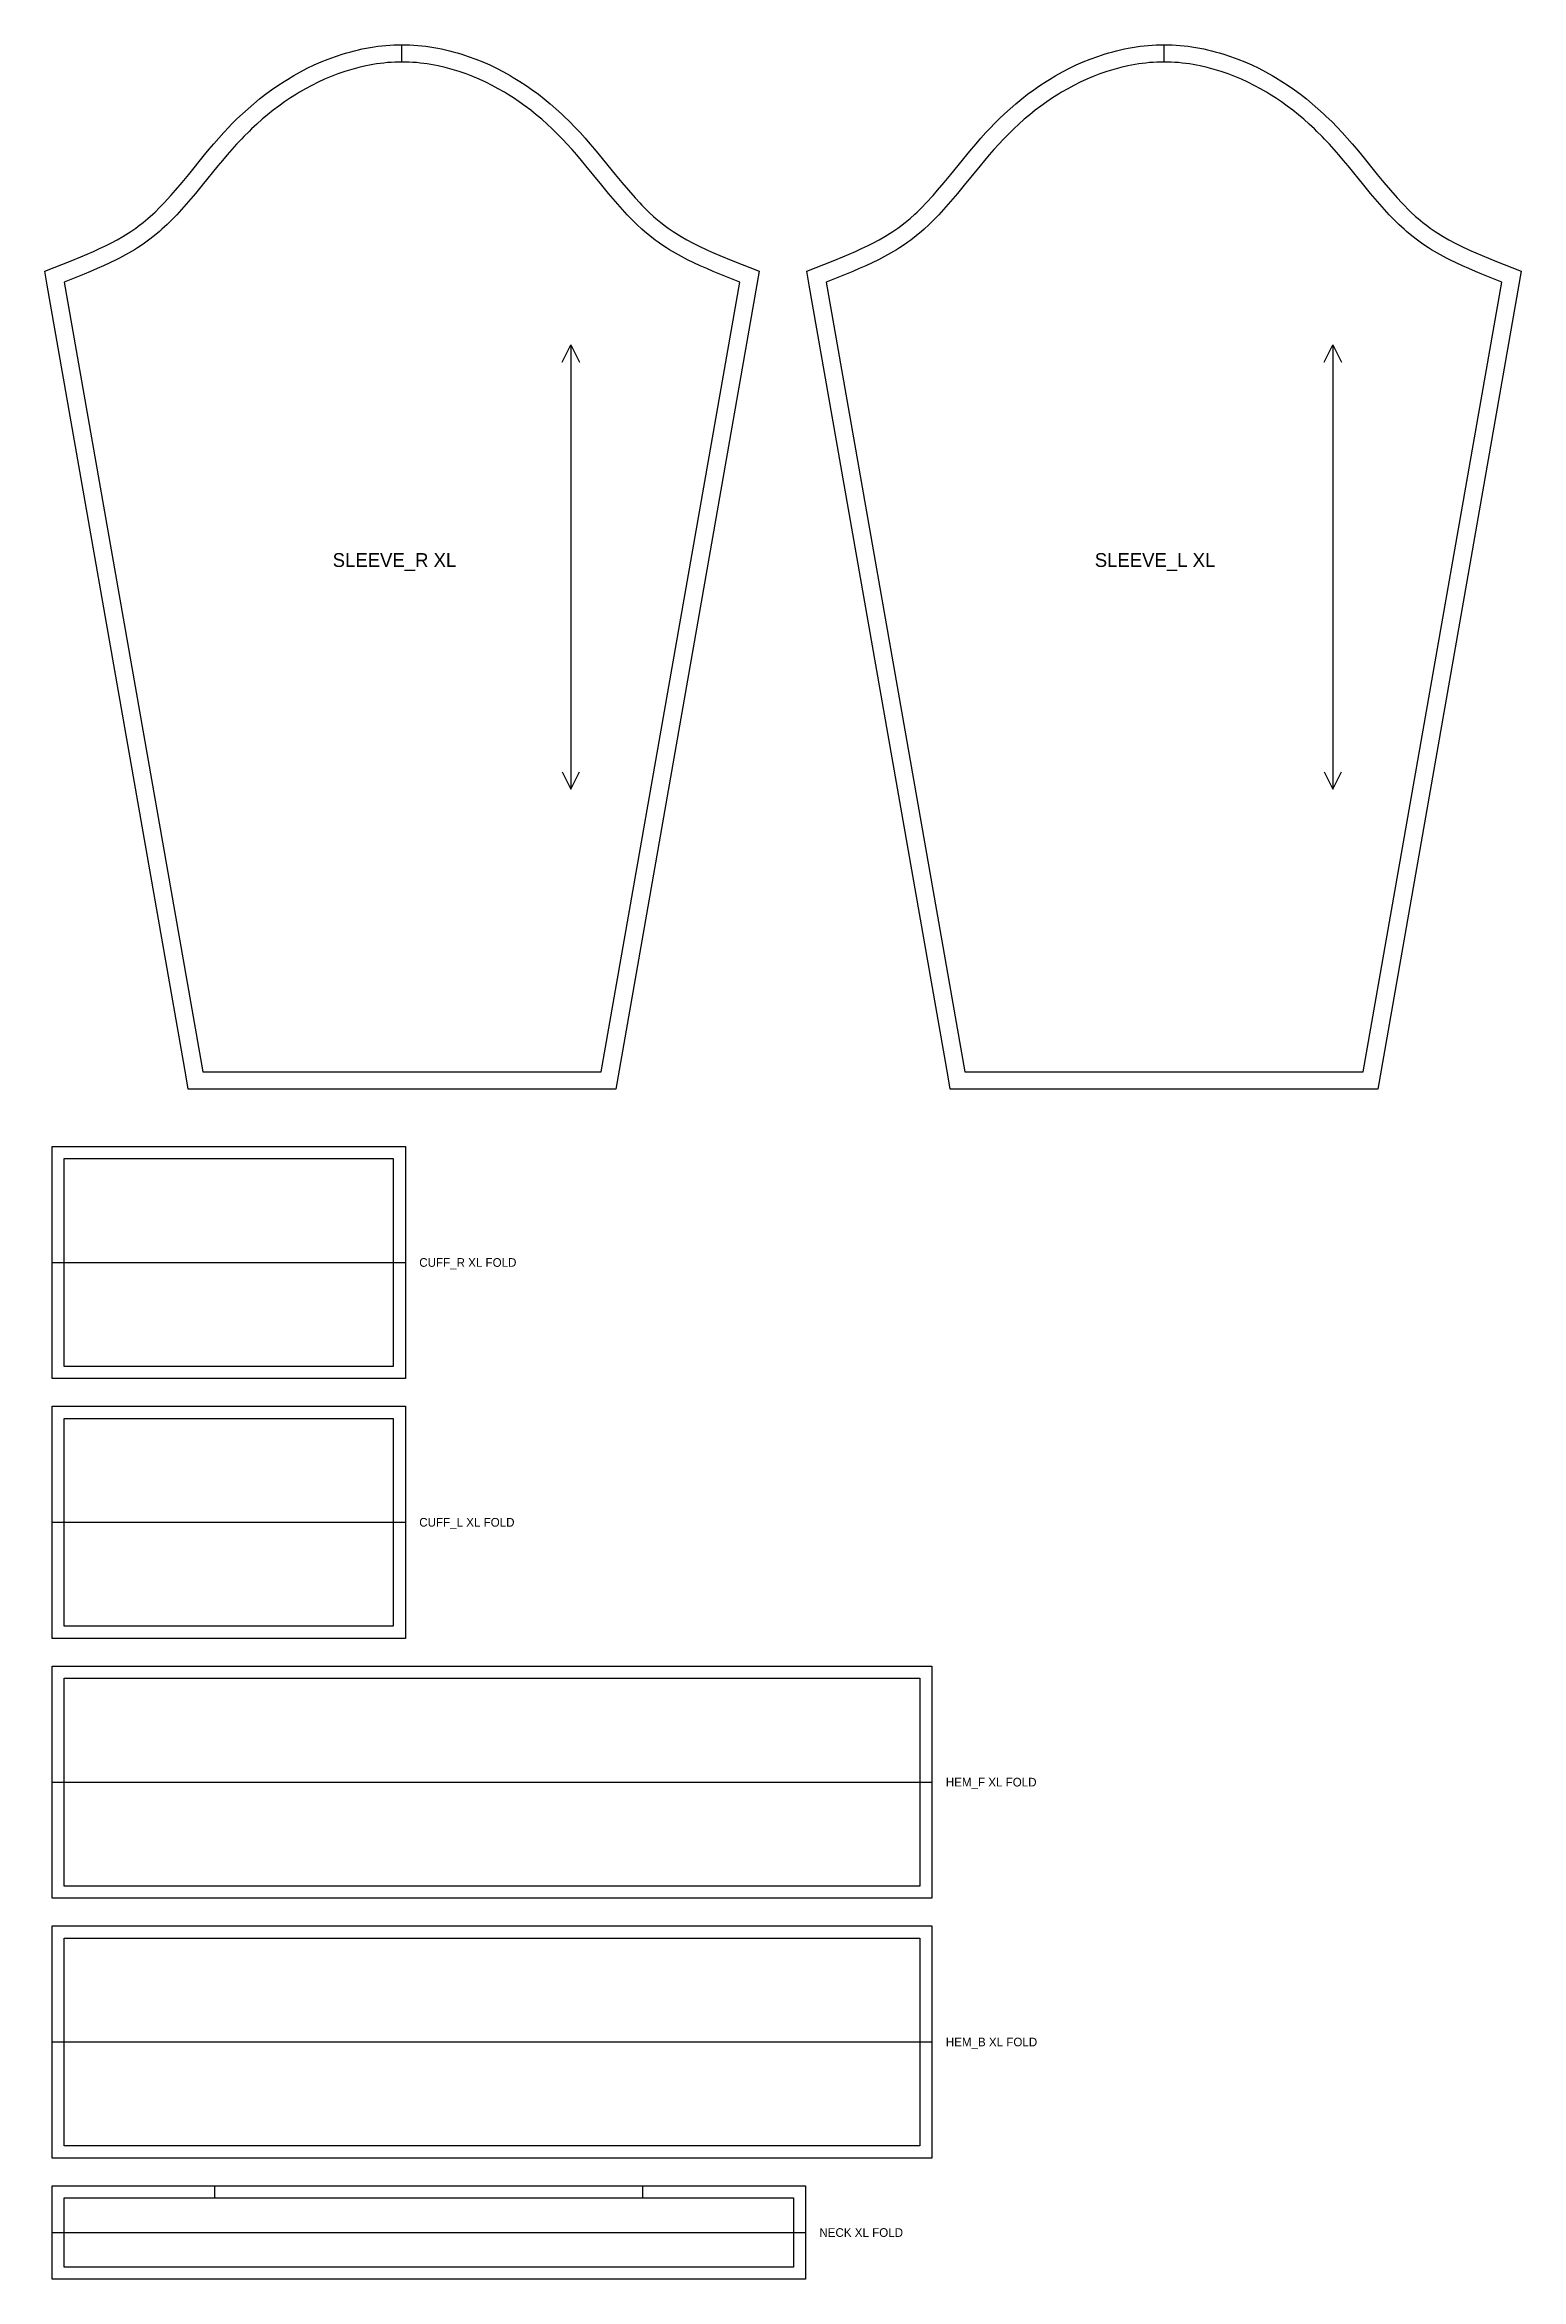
# Model space of a CAD drawing. Extents: x 24 to 1235, y 28 to 1990.
# Drawn here: x 24 to 876, y 28 to 1318 of the extents above; entities that cross this region are included whole.
import ezdxf

# ---------------------------------------------------------------- set-up
doc = ezdxf.new("R2010")
doc.units = 0
for name, color, linetype in [('CUT', 7, 'CONTINUOUS'), ('FOLD', 6, 'CONTINUOUS'), ('GRAIN', 3, 'CONTINUOUS'), ('NOTCH', 1, 'CONTINUOUS'), ('SEW', 5, 'CONTINUOUS'), ('TEXT', 2, 'CONTINUOUS')]:
    doc.layers.add(name, color=color, linetype=linetype)

msp = doc.modelspace()

# ---------------------------------------------------------------- texts
at = {"layer": 'TEXT'}
for s, height, p in [('SLEEVE_R XL', 8, (190, 1016.5)), ('SLEEVE_L XL', 8, (630, 1016.5)), ('CUFF_R XL FOLD', 5, (240, 612.5)), ('CUFF_L XL FOLD', 5, (240, 462.5)), ('HEM_F XL FOLD', 5, (544, 312.5)), ('HEM_B XL FOLD', 5, (544, 162.5)), ('NECK XL FOLD', 5, (471, 52.5))]:
    msp.add_text(s, height=height, dxfattribs=at).set_placement(p)

# ---------------------------------------------------------------- linework, layer by layer
at = {"layer": 'CUT'}
for points in [[(25.15, 1179.272), (23.738, 1187.324), (38.957, 1193.309), (44.561, 1195.576), (48.233, 1197.112), (51.846, 1198.677), (55.393, 1200.279), (58.866, 1201.925), (62.258, 1203.625), (65.562, 1205.383), (68.771, 1207.208), (71.881, 1209.107), (73.396, 1210.086), (76.345, 1212.107), (77.778, 1213.151), (80.611, 1215.35), (83.385, 1217.675), (86.108, 1220.123), (87.453, 1221.39), (90.114, 1224.007), (92.74, 1226.728), (96.633, 1230.985), (99.205, 1233.926), (103.049, 1238.472), (106.897, 1243.147), (116.044, 1254.376), (118.739, 1257.621), (121.488, 1260.862), (124.3, 1264.091), (127.184, 1267.295), (130.149, 1270.463), (131.663, 1272.028), (134.747, 1275.106), (137.904, 1278.113), (141.133, 1281.044), (144.434, 1283.896), (147.807, 1286.665), (151.251, 1289.346), (154.765, 1291.937), (158.35, 1294.433), (162.004, 1296.83), (163.857, 1297.99), (167.614, 1300.23), (171.439, 1302.362), (175.332, 1304.38), (179.291, 1306.281), (183.316, 1308.059), (187.408, 1309.712), (191.679, 1311.275), (196.014, 1312.693), (198.204, 1313.346), (200.408, 1313.96), (202.625, 1314.535), (204.854, 1315.069), (207.095, 1315.561), (209.347, 1316.012), (211.61, 1316.418), (213.882, 1316.781), (216.164, 1317.098), (218.453, 1317.37), (220.751, 1317.594), (223.055, 1317.77), (225.365, 1317.897), (227.681, 1317.974), (230, 1318), (232.319, 1317.974), (234.635, 1317.897), (236.945, 1317.77), (239.249, 1317.594), (241.547, 1317.37), (243.836, 1317.098), (246.118, 1316.781), (248.39, 1316.418), (250.653, 1316.012), (252.905, 1315.561), (255.146, 1315.069), (257.375, 1314.535), (259.592, 1313.96), (261.796, 1313.346), (263.986, 1312.693), (268.321, 1311.275), (272.592, 1309.712), (276.684, 1308.059), (280.709, 1306.281), (284.668, 1304.38), (288.561, 1302.362), (292.386, 1300.23), (294.273, 1299.123), (297.996, 1296.83), (301.65, 1294.433), (305.235, 1291.937), (308.749, 1289.346), (312.193, 1286.665), (315.566, 1283.896), (318.867, 1281.044), (322.096, 1278.113), (323.684, 1276.619), (326.804, 1273.576), (329.851, 1270.463), (332.816, 1267.295), (335.7, 1264.091), (338.512, 1260.862), (341.261, 1257.621), (343.956, 1254.376), (353.103, 1243.147), (356.951, 1238.472), (360.795, 1233.926), (364.659, 1229.544), (367.26, 1226.728), (368.569, 1225.355), (371.212, 1222.685), (372.547, 1221.39), (375.247, 1218.884), (376.615, 1217.675), (379.389, 1215.35), (382.222, 1213.151), (383.655, 1212.107), (386.604, 1210.086), (389.661, 1208.148), (391.229, 1207.208), (394.438, 1205.383), (397.742, 1203.625), (401.134, 1201.925), (406.372, 1199.472), (409.952, 1197.89), (413.596, 1196.341), (421.043, 1193.309), (436.262, 1187.324), (353.398, 715), (106.602, 715), (105.15, 723.272)], [(465.15, 1179.272), (463.738, 1187.324), (478.957, 1193.309), (484.561, 1195.576), (488.233, 1197.112), (491.846, 1198.677), (495.393, 1200.279), (498.866, 1201.925), (502.258, 1203.625), (505.562, 1205.383), (508.771, 1207.208), (511.881, 1209.107), (513.396, 1210.086), (516.345, 1212.107), (517.778, 1213.151), (520.611, 1215.35), (523.385, 1217.675), (526.108, 1220.123), (527.453, 1221.39), (530.114, 1224.007), (532.74, 1226.728), (536.633, 1230.985), (539.205, 1233.926), (543.049, 1238.472), (546.897, 1243.147), (556.044, 1254.376), (558.739, 1257.621), (561.488, 1260.862), (564.3, 1264.091), (567.184, 1267.295), (570.149, 1270.463), (571.663, 1272.028), (574.747, 1275.106), (577.904, 1278.113), (581.133, 1281.044), (584.434, 1283.896), (587.807, 1286.665), (591.251, 1289.346), (594.765, 1291.937), (598.35, 1294.433), (602.004, 1296.83), (603.857, 1297.99), (607.614, 1300.23), (611.439, 1302.362), (615.332, 1304.38), (619.291, 1306.281), (623.316, 1308.059), (627.408, 1309.712), (631.679, 1311.275), (636.014, 1312.693), (638.204, 1313.346), (640.408, 1313.96), (642.625, 1314.535), (644.854, 1315.069), (647.095, 1315.561), (649.347, 1316.012), (651.61, 1316.418), (653.882, 1316.781), (656.164, 1317.098), (658.453, 1317.37), (660.751, 1317.594), (663.055, 1317.77), (665.365, 1317.897), (667.681, 1317.974), (670, 1318), (672.319, 1317.974), (674.635, 1317.897), (676.945, 1317.77), (679.249, 1317.594), (681.547, 1317.37), (683.836, 1317.098), (686.118, 1316.781), (688.39, 1316.418), (690.653, 1316.012), (692.905, 1315.561), (695.146, 1315.069), (697.375, 1314.535), (699.592, 1313.96), (701.796, 1313.346), (703.986, 1312.693), (708.321, 1311.275), (712.592, 1309.712), (716.684, 1308.059), (720.709, 1306.281), (724.668, 1304.38), (728.561, 1302.362), (732.386, 1300.23), (734.273, 1299.123), (737.996, 1296.83), (741.65, 1294.433), (745.235, 1291.937), (748.749, 1289.346), (752.193, 1286.665), (755.566, 1283.896), (758.867, 1281.044), (762.096, 1278.113), (763.684, 1276.619), (766.804, 1273.576), (769.851, 1270.463), (772.816, 1267.295), (775.7, 1264.091), (778.512, 1260.862), (781.261, 1257.621), (783.956, 1254.376), (793.103, 1243.147), (796.951, 1238.472), (800.795, 1233.926), (804.659, 1229.544), (807.26, 1226.728), (808.569, 1225.355), (811.212, 1222.685), (812.547, 1221.39), (815.247, 1218.884), (816.615, 1217.675), (819.389, 1215.35), (822.222, 1213.151), (823.655, 1212.107), (826.604, 1210.086), (829.661, 1208.148), (831.229, 1207.208), (834.438, 1205.383), (837.742, 1203.625), (841.134, 1201.925), (846.372, 1199.472), (849.952, 1197.89), (853.596, 1196.341), (861.043, 1193.309), (876.262, 1187.324), (793.398, 715), (546.602, 715), (545.15, 723.272)], [(28, 682), (232, 682), (232, 548), (28, 548)], [(28, 532), (232, 532), (232, 398), (28, 398)], [(28, 382), (536, 382), (536, 248), (28, 248)], [(28, 232), (536, 232), (536, 98), (28, 98)], [(28, 82), (463, 82), (463, 28), (28, 28)]]:
    msp.add_lwpolyline(points, close=True, dxfattribs=at)
at = {"layer": 'FOLD'}
for points in [[(28, 615), (232, 615)], [(28, 465), (232, 465)], [(28, 315), (536, 315)], [(28, 165), (536, 165)], [(28, 55), (463, 55)]]:
    msp.add_lwpolyline(points, dxfattribs=at)
at = {"layer": 'GRAIN'}
for points in [[(322.5, 1134.76), (327.5, 1144.76), (332.5, 1134.76)], [(327.5, 1144.76), (327.5, 888.24)], [(762.5, 1134.76), (767.5, 1144.76), (772.5, 1134.76)], [(767.5, 1144.76), (767.5, 888.24)], [(322.5, 898.24), (327.5, 888.24), (332.5, 898.24)], [(762.5, 898.24), (767.5, 888.24), (772.5, 898.24)]]:
    msp.add_lwpolyline(points, dxfattribs=at)
at = {"layer": 'NOTCH'}
for points in [[(230, 1308), (230, 1318)], [(670, 1308), (670, 1318)], [(121.979, 75), (121.979, 82)], [(369.021, 75), (369.021, 82)]]:
    msp.add_lwpolyline(points, dxfattribs=at)
at = {"layer": 'SEW'}
for points in [[(35, 1181), (115, 725), (345, 725), (425, 1181), (413.528, 1185.553), (409.738, 1187.115), (405.978, 1188.714), (402.255, 1190.359), (398.576, 1192.06), (394.949, 1193.827), (393.156, 1194.738), (389.62, 1196.62), (387.878, 1197.594), (384.45, 1199.613), (382.766, 1200.66), (379.462, 1202.837), (377.844, 1203.968), (376.25, 1205.13), (373.107, 1207.569), (370.056, 1210.126), (368.563, 1211.446), (365.636, 1214.163), (364.199, 1215.556), (361.375, 1218.409), (359.986, 1219.866), (357.246, 1222.832), (353.219, 1227.398), (349.265, 1232.074), (345.355, 1236.825), (336.24, 1248.016), (333.598, 1251.195), (330.925, 1254.348), (328.21, 1257.465), (325.447, 1260.536), (322.625, 1263.55), (321.19, 1265.033), (318.271, 1267.947), (316.787, 1269.378), (313.77, 1272.184), (310.688, 1274.913), (307.544, 1277.562), (304.336, 1280.126), (301.067, 1282.604), (297.737, 1284.99), (294.347, 1287.282), (290.898, 1289.476), (289.151, 1290.535), (285.614, 1292.575), (282.02, 1294.508), (278.369, 1296.33), (274.662, 1298.039), (270.901, 1299.63), (267.03, 1301.12), (263.051, 1302.498), (259.025, 1303.738), (254.956, 1304.832), (250.852, 1305.774), (248.788, 1306.187), (246.717, 1306.559), (244.641, 1306.891), (242.559, 1307.18), (240.472, 1307.428), (238.382, 1307.632), (236.289, 1307.792), (234.194, 1307.907), (232.097, 1307.977), (230, 1308), (227.903, 1307.977), (225.806, 1307.907), (223.711, 1307.792), (221.618, 1307.632), (219.528, 1307.428), (217.441, 1307.18), (215.359, 1306.891), (213.283, 1306.559), (211.212, 1306.187), (209.148, 1305.774), (205.044, 1304.832), (200.975, 1303.738), (196.949, 1302.498), (192.97, 1301.12), (189.099, 1299.63), (185.338, 1298.039), (181.631, 1296.33), (177.98, 1294.508), (174.386, 1292.575), (170.849, 1290.535), (169.102, 1289.476), (165.653, 1287.282), (162.263, 1284.99), (158.933, 1282.604), (155.664, 1280.126), (152.456, 1277.562), (149.312, 1274.913), (146.23, 1272.184), (143.213, 1269.378), (141.729, 1267.947), (138.81, 1265.033), (137.375, 1263.55), (134.553, 1260.536), (131.79, 1257.465), (129.075, 1254.348), (126.402, 1251.195), (123.76, 1248.016), (114.645, 1236.825), (110.735, 1232.074), (106.781, 1227.398), (102.754, 1222.832), (100.014, 1219.866), (98.625, 1218.409), (95.801, 1215.556), (94.364, 1214.163), (91.437, 1211.446), (89.944, 1210.126), (86.893, 1207.569), (83.75, 1205.13), (82.156, 1203.968), (80.538, 1202.837), (77.234, 1200.66), (75.55, 1199.613), (72.122, 1197.594), (70.38, 1196.62), (66.844, 1194.738), (65.051, 1193.827), (61.424, 1192.06), (57.745, 1190.359), (54.022, 1188.714), (50.262, 1187.115), (46.472, 1185.553)], [(475, 1181), (555, 725), (785, 725), (865, 1181), (853.528, 1185.553), (849.738, 1187.115), (845.978, 1188.714), (842.255, 1190.359), (838.576, 1192.06), (834.949, 1193.827), (833.156, 1194.738), (829.62, 1196.62), (827.878, 1197.594), (824.45, 1199.613), (822.766, 1200.66), (819.462, 1202.837), (817.844, 1203.968), (816.25, 1205.13), (813.107, 1207.569), (810.056, 1210.126), (808.563, 1211.446), (805.636, 1214.163), (804.199, 1215.556), (801.375, 1218.409), (799.986, 1219.866), (797.246, 1222.832), (793.219, 1227.398), (789.265, 1232.074), (785.355, 1236.825), (776.24, 1248.016), (773.598, 1251.195), (770.925, 1254.348), (768.21, 1257.465), (765.447, 1260.536), (762.625, 1263.55), (761.19, 1265.033), (758.271, 1267.947), (756.787, 1269.378), (753.77, 1272.184), (750.688, 1274.913), (747.544, 1277.562), (744.336, 1280.126), (741.067, 1282.604), (737.737, 1284.99), (734.347, 1287.282), (730.898, 1289.476), (729.151, 1290.535), (725.614, 1292.575), (722.02, 1294.508), (718.369, 1296.33), (714.662, 1298.039), (710.901, 1299.63), (707.03, 1301.12), (703.051, 1302.498), (699.025, 1303.738), (694.956, 1304.832), (690.852, 1305.774), (688.788, 1306.187), (686.717, 1306.559), (684.641, 1306.891), (682.559, 1307.18), (680.472, 1307.428), (678.382, 1307.632), (676.289, 1307.792), (674.194, 1307.907), (672.097, 1307.977), (670, 1308), (667.903, 1307.977), (665.806, 1307.907), (663.711, 1307.792), (661.618, 1307.632), (659.528, 1307.428), (657.441, 1307.18), (655.359, 1306.891), (653.283, 1306.559), (651.212, 1306.187), (649.148, 1305.774), (645.044, 1304.832), (640.975, 1303.738), (636.949, 1302.498), (632.97, 1301.12), (629.099, 1299.63), (625.338, 1298.039), (621.631, 1296.33), (617.98, 1294.508), (614.386, 1292.575), (610.849, 1290.535), (609.102, 1289.476), (605.653, 1287.282), (602.263, 1284.99), (598.933, 1282.604), (595.664, 1280.126), (592.456, 1277.562), (589.312, 1274.913), (586.23, 1272.184), (583.213, 1269.378), (581.729, 1267.947), (578.81, 1265.033), (577.375, 1263.55), (574.553, 1260.536), (571.79, 1257.465), (569.075, 1254.348), (566.402, 1251.195), (563.76, 1248.016), (554.645, 1236.825), (550.735, 1232.074), (546.781, 1227.398), (542.754, 1222.832), (540.014, 1219.866), (538.625, 1218.409), (535.801, 1215.556), (534.364, 1214.163), (531.437, 1211.446), (529.944, 1210.126), (526.893, 1207.569), (523.75, 1205.13), (522.156, 1203.968), (520.538, 1202.837), (517.234, 1200.66), (515.55, 1199.613), (512.122, 1197.594), (510.38, 1196.62), (506.844, 1194.738), (505.051, 1193.827), (501.424, 1192.06), (497.745, 1190.359), (494.022, 1188.714), (490.262, 1187.115), (486.472, 1185.553)], [(35, 675), (225, 675), (225, 555), (35, 555)], [(35, 525), (225, 525), (225, 405), (35, 405)], [(35, 375), (529, 375), (529, 255), (35, 255)], [(35, 225), (529, 225), (529, 105), (35, 105)], [(35, 75), (456, 75), (456, 35), (35, 35)]]:
    msp.add_lwpolyline(points, close=True, dxfattribs=at)

msp.set_redraw_order([(e.dxf.handle, doc.entitydb.next_handle()) for e in msp.query("TEXT MTEXT ATTDEF DIMENSION ARC_DIMENSION")])  # texts and dimensions are drawn at this point

doc.saveas('drawing.dxf')
